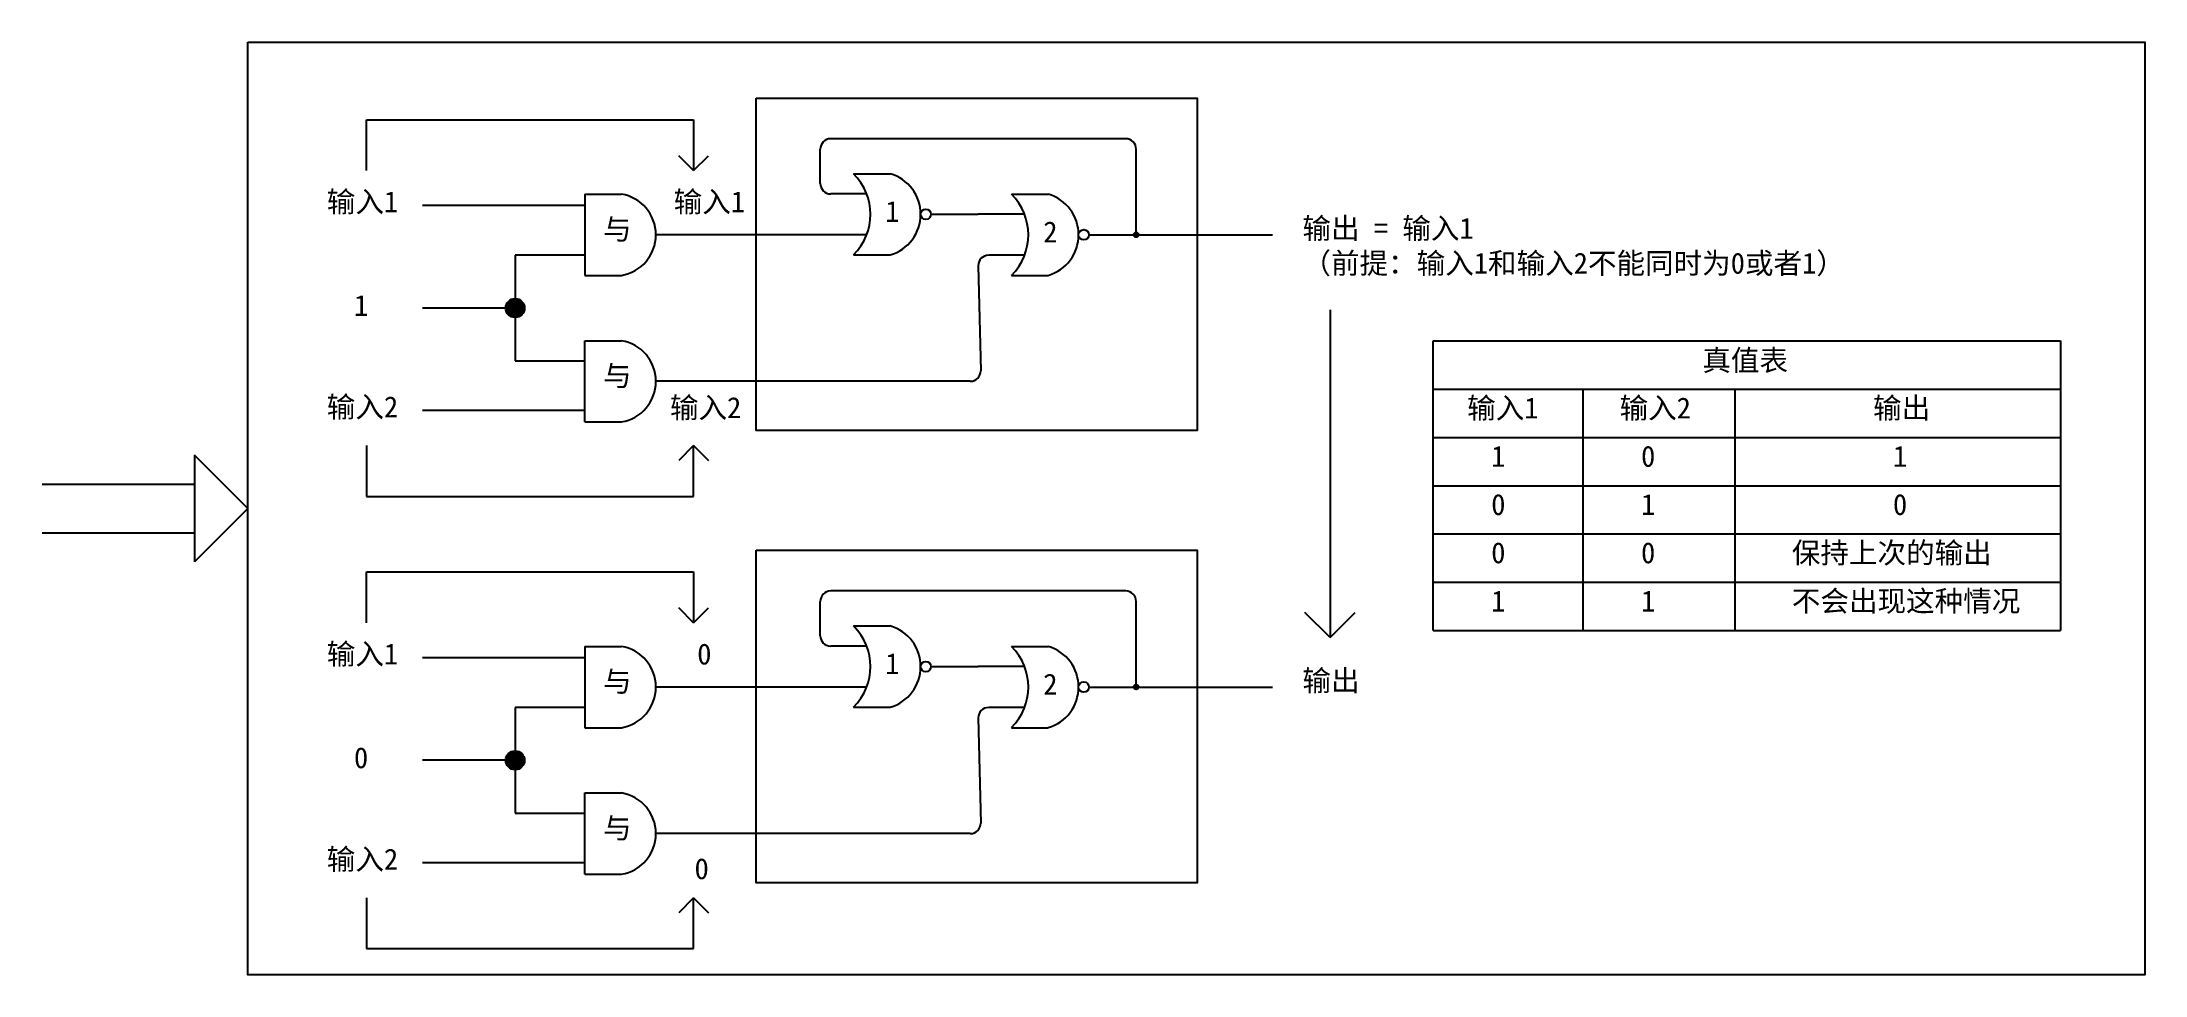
# Model space of a CAD drawing. Header units: inches. Extents: x -6 to 965, y -428 to -142.
# Drawn here: x 149.82 to 189.99, y -243.36 to -225.54 of the extents above; entities that cross this region are included whole.
import ezdxf

# ---------------------------------------------------------------- set-up
doc = ezdxf.new("R2010")
doc.units = ezdxf.units.IN
doc.header["$MEASUREMENT"] = 0
doc.styles.get("Standard").update_dxf_attribs({"font": 'arial.ttf'})

msp = doc.modelspace()

# ---------------------------------------------------------------- texts
at = {"color": 7, "true_color": 0xffffff, "char_height": 0.4, "attachment_point": 1}
for s, insert in [('{\\fSimSun|b0|i0|c134|p2;输入1}', (155.256, -228.387)), ('{\\fSimSun|b0|i0|c134|p2;输入1}', (161.883, -228.387)), ('{\\fSimSun|b0|i0|c134|p2;与}', (160.533, -228.911)), ('{\\fSimSun|b0|i0|c134|p2;与}', (160.533, -231.711)), ('{\\fSimSun|b0|i0|c134|p2;输入2}', (155.256, -232.306)), ('{\\fSimSun|b0|i0|c134|p2;输入2}', (161.812, -232.32)), ('{\\fSimSun|b0|i0|c134|p2;输入1}', (155.256, -237.028)), ('{\\fSimSun|b0|i0|c134|p2;与}', (160.533, -237.552)), ('{\\fSimSun|b0|i0|c134|p2;与}', (160.533, -240.353)), ('{\\fSimSun|b0|i0|c134|p2;输入2}', (155.256, -240.948))]:
    msp.add_mtext_dynamic_manual_height_columns(s, width=3.83733, gutter_width=1, heights=[0], dxfattribs=dict(at, insert=insert))
at = {"char_height": 0.4, "attachment_point": 1}
for s, width, insert in [('{\\fSimSun|b0|i0|c134|p2;1}', 3.93156, (165.926, -228.572)), ('{\\fSimSun|b0|i0|c134|p2;2}', 3.93156, (168.945, -228.963)), ('{\\fSimSun|b0|i0|c134|p2;1}', 3.83733, (177.504, -233.25)), ('{\\fSimSun|b0|i0|c134|p2;0}', 3.83733, (180.367, -233.25)), ('{\\fSimSun|b0|i0|c134|p2;1}', 3.83733, (185.18, -233.25)), ('{\\fSimSun|b0|i0|c134|p2;0}', 3.83733, (177.504, -234.172)), ('{\\fSimSun|b0|i0|c134|p2;1}', 3.83733, (180.367, -234.172)), ('{\\fSimSun|b0|i0|c134|p2;0}', 3.83733, (185.18, -234.172)), ('{\\fSimSun|b0|i0|c134|p2;保持上次的输出}', 6.39635, (183.248, -235.094)), ('{\\fSimSun|b0|i0|c134|p2;0}', 3.83733, (177.504, -235.094)), ('{\\fSimSun|b0|i0|c134|p2;0}', 3.83733, (180.367, -235.094)), ('{\\fSimSun|b0|i0|c134|p2;1}', 3.83733, (177.504, -236.016)), ('{\\fSimSun|b0|i0|c134|p2;1}', 3.83733, (180.367, -236.016)), ('{\\fSimSun|b0|i0|c134|p2;不会出现这种情况}', 4.99139, (183.248, -236.016)), ('{\\fSimSun|b0|i0|c134|p2;1}', 3.93156, (165.926, -237.213)), ('{\\fSimSun|b0|i0|c134|p2;2}', 3.93156, (168.945, -237.604))]:
    msp.add_mtext_dynamic_manual_height_columns(s, width=width, gutter_width=1, heights=[0], dxfattribs=dict(at, insert=insert))
at = {"color": 85, "true_color": 0x58ba48, "char_height": 0.4, "attachment_point": 1}
for s, width, insert in [('{\\fSimSun|b0|i0|c134|p2;输出 = 输入1\\P（前提：输入1和输入2不能同时为0或者1）}', 11.81414, (173.897, -228.894)), ('{\\fSimSun|b0|i0|c134|p2;1}', 3.83733, (155.775, -230.369)), ('{\\fSimSun|b0|i0|c134|p2;0}', 3.83733, (162.333, -237.028)), ('{\\fSimSun|b0|i0|c134|p2;输出}', 3.83733, (173.897, -237.535)), ('{\\fSimSun|b0|i0|c134|p2;0}', 3.83733, (155.775, -239.01)), ('{\\fSimSun|b0|i0|c134|p2;0}', 3.83733, (162.282, -241.13))]:
    msp.add_mtext_dynamic_manual_height_columns(s, width=width, gutter_width=1, heights=[0], dxfattribs=dict(at, insert=insert))
at = {"color": 7, "char_height": 0.4, "attachment_point": 1}
for s, insert in [('{\\fSimSun|b0|i0|c134|p2; 真值表}', (181.266, -231.416)), ('{\\fSimSun|b0|i0|c134|p2;输入1}', (177.044, -232.327)), ('{\\fSimSun|b0|i0|c134|p2;输入2}', (179.956, -232.327)), ('{\\fSimSun|b0|i0|c134|p2;输出}', (184.8, -232.327))]:
    msp.add_mtext_dynamic_manual_height_columns(s, width=3.83733, gutter_width=1, heights=[0], dxfattribs=dict(at, insert=insert))

# ---------------------------------------------------------------- hatches: boundary and pattern name
h = msp.add_hatch(color=256)
h.dxf.hatch_style = 1
h.paths.add_polyline_path([(170.72, -229.17, 0.414214), (170.673, -229.218), (170.72, -229.218)])
h.paths.add_polyline_path([(170.72, -229.17), (170.72, -229.218), (170.768, -229.218, 0.414214)])
h.paths.add_polyline_path([(170.768, -229.218), (170.72, -229.218), (170.673, -229.218, 1)])
h = msp.add_hatch(color=256)
h.dxf.hatch_style = 1
h.paths.add_polyline_path([(158.854, -230.437), (158.854, -230.799, 0.414214), (159.034, -230.618, 0.414214)])
h.paths.add_polyline_path([(158.854, -230.437, 0.414214), (158.673, -230.618), (158.854, -230.618)])
h.paths.add_polyline_path([(158.854, -230.618), (158.673, -230.618, 0.414214), (158.854, -230.799)])
h = msp.add_hatch(color=256)
h.dxf.hatch_style = 1
h.paths.add_polyline_path([(170.72, -237.812, 0.414214), (170.673, -237.859), (170.72, -237.859)])
h.paths.add_polyline_path([(170.72, -237.812), (170.72, -237.859), (170.768, -237.859, 0.414214)])
h.paths.add_polyline_path([(170.768, -237.859), (170.72, -237.859), (170.673, -237.859, 1)])
h = msp.add_hatch(color=256)
h.dxf.hatch_style = 1
h.paths.add_polyline_path([(158.854, -239.079), (158.854, -239.44, 0.414214), (159.034, -239.259, 0.414214)])
h.paths.add_polyline_path([(158.854, -239.079, 0.414214), (158.673, -239.259), (158.854, -239.259)])
h.paths.add_polyline_path([(158.854, -239.259), (158.673, -239.259, 0.414214), (158.854, -239.44)])

# ---------------------------------------------------------------- linework, layer by layer
at = {"color": 85, "true_color": 0x58ba48}
for p, q in [((156.015, -227.99), (156.015, -227.02)), ((156.015, -227.02), (162.265, -227.02)), ((162.265, -227.02), (162.265, -227.99)), ((162.265, -227.99), (161.982, -227.707)), ((162.265, -227.99), (162.548, -227.707)), ((174.424, -230.654), (174.424, -236.914)), ((153.744, -234.448), (152.727, -233.431)), ((152.727, -233.431), (152.727, -235.465)), ((156.015, -233.246), (156.015, -234.217)), ((162.265, -233.246), (161.982, -233.529)), ((162.265, -234.217), (162.265, -233.246)), ((162.265, -233.246), (162.548, -233.529)), ((149.815, -233.983), (152.727, -233.983)), ((156.015, -234.217), (162.265, -234.217)), ((153.744, -234.448), (152.727, -235.465)), ((149.815, -234.913), (152.727, -234.913)), ((156.015, -236.631), (156.015, -235.661)), ((156.015, -235.661), (162.265, -235.661)), ((162.265, -235.661), (162.265, -236.631)), ((162.265, -236.631), (161.982, -236.348)), ((162.265, -236.631), (162.548, -236.348)), ((174.424, -236.914), (173.944, -236.433)), ((174.424, -236.914), (174.905, -236.433)), ((156.015, -241.888), (156.015, -242.858)), ((162.265, -241.888), (161.982, -242.171)), ((162.265, -242.858), (162.265, -241.888)), ((162.265, -241.888), (162.548, -242.171)), ((156.015, -242.858), (162.265, -242.858))]:
    msp.add_line(p, q, dxfattribs=at)
for p, q in [((170.52, -227.383), (164.884, -227.383)), ((164.684, -228.237), (164.684, -227.583)), ((170.72, -229.218), (170.72, -227.583)), ((165.32, -228.051), (166.02, -228.051)), ((160.184, -228.442), (160.184, -229.994)), ((160.184, -228.442), (160.884, -228.442)), ((165.57, -228.437), (164.884, -228.437)), ((168.339, -228.442), (169.039, -228.442)), ((160.184, -228.66), (157.082, -228.66)), ((166.799, -228.827), (167.702, -228.827)), ((168.588, -228.827), (167.702, -228.827)), ((165.57, -229.218), (161.543, -229.218)), ((169.817, -229.218), (173.322, -229.218)), ((160.184, -229.609), (158.854, -229.609)), ((158.854, -229.609), (158.854, -231.628)), ((165.32, -229.604), (166.02, -229.604)), ((167.702, -229.809), (167.751, -231.818)), ((168.588, -229.609), (167.902, -229.609)), ((160.184, -229.994), (160.884, -229.994)), ((168.339, -229.994), (169.039, -229.994)), ((158.854, -230.618), (157.082, -230.618)), ((160.184, -232.795), (160.184, -231.242)), ((160.184, -231.242), (160.884, -231.242)), ((176.393, -236.779), (176.393, -231.246)), ((176.393, -231.246), (188.384, -231.246)), ((188.384, -231.246), (188.384, -236.779)), ((158.854, -231.628), (160.184, -231.628)), ((167.551, -232.018), (161.543, -232.018)), ((179.257, -232.168), (179.257, -236.779)), ((182.159, -232.168), (182.159, -236.779)), ((160.184, -232.577), (157.082, -232.577)), ((160.184, -232.795), (160.884, -232.795)), ((176.393, -233.09), (188.384, -233.09)), ((176.393, -234.012), (188.384, -234.012)), ((176.393, -234.935), (188.384, -234.935)), ((164.684, -236.878), (164.684, -236.224)), ((170.52, -236.024), (164.884, -236.024)), ((170.72, -237.859), (170.72, -236.224)), ((176.393, -235.857), (188.384, -235.857)), ((165.32, -236.692), (166.02, -236.692)), ((176.393, -236.779), (188.384, -236.779)), ((160.184, -237.301), (157.082, -237.301)), ((160.184, -237.083), (160.184, -238.636)), ((160.184, -237.083), (160.884, -237.083)), ((165.57, -237.078), (164.884, -237.078)), ((168.339, -237.083), (169.039, -237.083)), ((165.57, -237.859), (161.543, -237.859)), ((166.799, -237.469), (167.702, -237.469)), ((168.588, -237.469), (167.702, -237.469)), ((169.817, -237.859), (173.322, -237.859)), ((160.184, -238.25), (158.854, -238.25)), ((158.854, -238.25), (158.854, -240.269)), ((165.32, -238.245), (166.02, -238.245)), ((168.588, -238.25), (167.902, -238.25)), ((160.184, -238.636), (160.884, -238.636)), ((167.702, -238.45), (167.751, -240.46)), ((168.339, -238.636), (169.039, -238.636)), ((158.854, -239.259), (157.082, -239.259)), ((158.854, -240.269), (160.184, -240.269)), ((160.184, -241.436), (160.184, -239.883)), ((160.184, -239.883), (160.884, -239.883)), ((167.551, -240.66), (161.543, -240.66)), ((160.184, -241.218), (157.082, -241.218)), ((160.184, -241.436), (160.884, -241.436))]:
    msp.add_line(p, q)
at = {"color": 7}
msp.add_line((176.393, -232.168), (188.384, -232.168), dxfattribs=at)
msp.add_lwpolyline([(153.744, -225.536), (189.994, -225.536), (189.994, -243.36), (153.744, -243.36)], close=True)
at = {"color": 7, "true_color": 0xffffff}
for points in [[(163.459, -226.606), (171.885, -226.606), (171.885, -232.959), (163.459, -232.959)], [(163.459, -235.247), (171.885, -235.247), (171.885, -241.601), (163.459, -241.601)]]:
    msp.add_lwpolyline(points, close=True, dxfattribs=at)
for centre, radius in [((166.7, -228.827), 0.0986), ((169.718, -229.218), 0.0986), ((170.72, -229.218), 0.0475), ((158.854, -230.618), 0.181), ((166.7, -237.469), 0.0986), ((169.718, -237.859), 0.0986), ((170.72, -237.859), 0.0475), ((158.854, -239.259), 0.181)]:
    msp.add_circle(centre, radius)
for centre, radius, start, end in [((164.884, -227.583), 0.2, 90, 180), ((170.52, -227.583), 0.2, 0, 90), ((164.544, -228.827), 1.098, 315.0048, 44.9952), ((165.793, -228.827), 0.809, 286.3554, 73.6446), ((160.757, -229.218), 0.787, 279.2862, 80.7138), ((164.884, -228.237), 0.2, 180, 270), ((167.562, -229.218), 1.098, 315.0048, 44.9952), ((168.811, -229.218), 0.809, 286.3554, 73.6446), ((167.902, -229.809), 0.2, 90, 180), ((160.757, -232.018), 0.787, 279.2862, 80.7138), ((167.551, -231.818), 0.2, 270, 0), ((164.884, -236.224), 0.2, 90, 180), ((170.52, -236.224), 0.2, 0, 90), ((164.884, -236.878), 0.2, 180, 270), ((164.544, -237.469), 1.098, 315.0048, 44.9952), ((165.793, -237.469), 0.809, 286.3554, 73.6446), ((160.757, -237.859), 0.787, 279.2862, 80.7138), ((167.562, -237.859), 1.098, 315.0048, 44.9952), ((168.811, -237.859), 0.809, 286.3554, 73.6446), ((167.902, -238.45), 0.2, 90, 180), ((160.757, -240.66), 0.787, 279.2862, 80.7138), ((167.551, -240.46), 0.2, 270, 0)]:
    msp.add_arc(centre, radius, start, end)

msp.set_redraw_order([(e.dxf.handle, doc.entitydb.next_handle()) for e in msp.query("TEXT MTEXT ATTDEF DIMENSION ARC_DIMENSION")])  # texts and dimensions are drawn at this point

doc.saveas('drawing.dxf')
